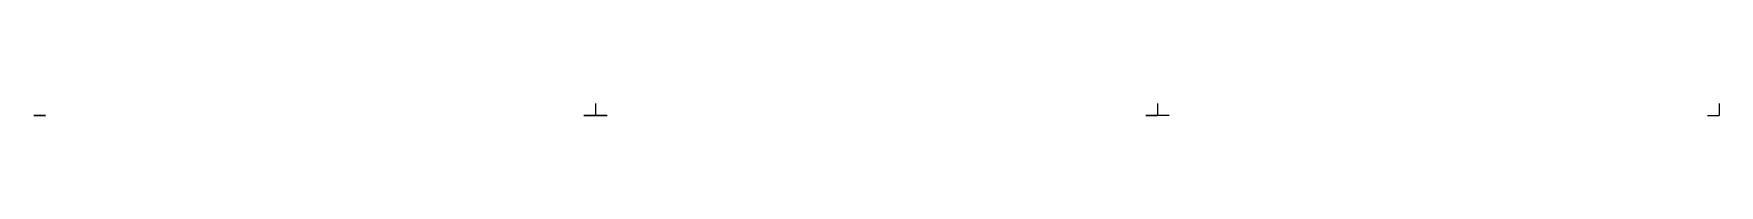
# Model space of a CAD drawing. Extents: x -12912 to 27386, y 1818 to 8189.
# Drawn here: x 11292 to 14723, y 3986 to 4009 of the extents above; entities that cross this region are included whole.
import ezdxf

# ---------------------------------------------------------------- set-up
doc = ezdxf.new("R2010")
doc.units = 0
doc.header["$MEASUREMENT"] = 0
doc.layers.get('0').update_dxf_attribs({"linetype": 'CONTINUOUS'})

msp = doc.modelspace()

# ---------------------------------------------------------------- linework, layer by layer
for p, q in [((11315.697, 3985.504), (11291.89, 3985.504)), ((11291.89, 3985.504), (11315.697, 3985.504)), ((11315.697, 3985.504), (11291.89, 3985.504)), ((11291.89, 3985.504), (11315.697, 3985.504)), ((11315.697, 3985.504), (11291.89, 3985.504)), ((11315.697, 3985.504), (11291.89, 3985.504)), ((11291.89, 3985.504), (11315.697, 3985.504)), ((11315.697, 3985.504), (11291.89, 3985.504)), ((11291.89, 3985.504), (11315.697, 3985.504)), ((11315.697, 3985.504), (11291.89, 3985.504)), ((11315.697, 3985.504), (11291.89, 3985.504)), ((11291.89, 3985.504), (11315.697, 3985.504)), ((11315.697, 3985.504), (11291.89, 3985.504)), ((11291.89, 3985.504), (11315.697, 3985.504)), ((11315.697, 3985.504), (11291.89, 3985.504)), ((11315.697, 3985.504), (11291.89, 3985.504)), ((11291.89, 3985.504), (11315.697, 3985.504)), ((11315.697, 3985.504), (11291.89, 3985.504)), ((11291.89, 3985.504), (11315.697, 3985.504)), ((11315.697, 3985.504), (11291.89, 3985.504)), ((11315.697, 3985.504), (11291.89, 3985.504)), ((11291.89, 3985.504), (11315.697, 3985.504)), ((11315.697, 3985.504), (11291.89, 3985.504)), ((11291.89, 3985.504), (11315.697, 3985.504)), ((11315.697, 3985.504), (11291.89, 3985.504)), ((11315.697, 3985.504), (11291.89, 3985.504)), ((11291.89, 3985.504), (11315.697, 3985.504)), ((11315.697, 3985.504), (11291.89, 3985.504)), ((11291.89, 3985.504), (11315.697, 3985.504)), ((11315.697, 3985.504), (11291.89, 3985.504)), ((11315.697, 3985.504), (11291.89, 3985.504)), ((12411.472, 3985.504), (12435.279, 3985.504)), ((12435.279, 3985.504), (12411.472, 3985.504)), ((12411.472, 3985.504), (12435.279, 3985.504)), ((12435.279, 3985.504), (12411.472, 3985.504)), ((12411.472, 3985.504), (12435.279, 3985.504)), ((12411.472, 3985.504), (12435.279, 3985.504)), ((12435.279, 3985.504), (12411.472, 3985.504)), ((12411.472, 3985.504), (12435.279, 3985.504)), ((12435.279, 3985.504), (12411.472, 3985.504)), ((12411.472, 3985.504), (12435.279, 3985.504)), ((12411.472, 3985.504), (12435.279, 3985.504)), ((12435.279, 3985.504), (12411.472, 3985.504)), ((12411.472, 3985.504), (12435.279, 3985.504)), ((12435.279, 3985.504), (12411.472, 3985.504)), ((12411.472, 3985.504), (12435.279, 3985.504)), ((12411.472, 3985.504), (12435.279, 3985.504)), ((12435.279, 3985.504), (12411.472, 3985.504)), ((12411.472, 3985.504), (12435.279, 3985.504)), ((12435.279, 3985.504), (12411.472, 3985.504)), ((12411.472, 3985.504), (12435.279, 3985.504)), ((12411.472, 3985.504), (12435.279, 3985.504)), ((12435.279, 3985.504), (12411.472, 3985.504)), ((12411.472, 3985.504), (12435.279, 3985.504)), ((12435.279, 3985.504), (12411.472, 3985.504)), ((12411.472, 3985.504), (12435.279, 3985.504)), ((12411.472, 3985.504), (12435.279, 3985.504)), ((12435.279, 3985.504), (12411.472, 3985.504)), ((12411.472, 3985.504), (12435.279, 3985.504)), ((12435.279, 3985.504), (12411.472, 3985.504)), ((12411.472, 3985.504), (12435.279, 3985.504)), ((12411.472, 3985.504), (12435.279, 3985.504)), ((12411.719, 3985.504), (12435.526, 3985.504)), ((12435.526, 3985.504), (12411.719, 3985.504)), ((12411.719, 3985.504), (12435.526, 3985.504)), ((12435.526, 3985.504), (12411.719, 3985.504)), ((12411.719, 3985.504), (12435.526, 3985.504)), ((12411.719, 3985.504), (12435.526, 3985.504)), ((12435.526, 3985.504), (12411.719, 3985.504)), ((12411.719, 3985.504), (12435.526, 3985.504)), ((12435.526, 3985.504), (12411.719, 3985.504)), ((12411.719, 3985.504), (12435.526, 3985.504)), ((12411.719, 3985.504), (12435.526, 3985.504)), ((12435.526, 3985.504), (12411.719, 3985.504)), ((12411.719, 3985.504), (12435.526, 3985.504)), ((12435.526, 3985.504), (12411.719, 3985.504)), ((12411.719, 3985.504), (12435.526, 3985.504)), ((12411.719, 3985.504), (12435.526, 3985.504)), ((12435.526, 3985.504), (12411.719, 3985.504)), ((12411.719, 3985.504), (12435.526, 3985.504)), ((12435.526, 3985.504), (12411.719, 3985.504)), ((12411.719, 3985.504), (12435.526, 3985.504)), ((12411.719, 3985.504), (12435.526, 3985.504)), ((12435.526, 3985.504), (12411.719, 3985.504)), ((12411.719, 3985.504), (12435.526, 3985.504)), ((12435.526, 3985.504), (12411.719, 3985.504)), ((12411.719, 3985.504), (12435.526, 3985.504)), ((12411.719, 3985.504), (12435.526, 3985.504)), ((12435.526, 3985.504), (12411.719, 3985.504)), ((12411.719, 3985.504), (12435.526, 3985.504)), ((12435.526, 3985.504), (12411.719, 3985.504)), ((12411.719, 3985.504), (12435.526, 3985.504)), ((12411.719, 3985.504), (12435.526, 3985.504)), ((12435.279, 4009.311), (12435.279, 3985.504)), ((12435.279, 4009.311), (12435.279, 3985.504)), ((12459.086, 3985.504), (12435.279, 3985.504)), ((12435.279, 3985.504), (12459.086, 3985.504)), ((12459.086, 3985.504), (12435.279, 3985.504)), ((12435.279, 3985.504), (12459.086, 3985.504)), ((12459.086, 3985.504), (12435.279, 3985.504)), ((12459.086, 3985.504), (12435.279, 3985.504)), ((12435.279, 3985.504), (12459.086, 3985.504)), ((12459.086, 3985.504), (12435.279, 3985.504)), ((12435.279, 3985.504), (12459.086, 3985.504)), ((12459.086, 3985.504), (12435.279, 3985.504)), ((12459.086, 3985.504), (12435.279, 3985.504)), ((12435.279, 3985.504), (12459.086, 3985.504)), ((12459.086, 3985.504), (12435.279, 3985.504)), ((12435.279, 3985.504), (12459.086, 3985.504)), ((12459.086, 3985.504), (12435.279, 3985.504)), ((12459.086, 3985.504), (12435.279, 3985.504)), ((12435.279, 3985.504), (12459.086, 3985.504)), ((12459.086, 3985.504), (12435.279, 3985.504)), ((12435.279, 3985.504), (12459.086, 3985.504)), ((12459.086, 3985.504), (12435.279, 3985.504)), ((12459.086, 3985.504), (12435.279, 3985.504)), ((12435.279, 3985.504), (12459.086, 3985.504)), ((12459.086, 3985.504), (12435.279, 3985.504)), ((12435.279, 3985.504), (12459.086, 3985.504)), ((12459.086, 3985.504), (12435.279, 3985.504)), ((12459.086, 3985.504), (12435.279, 3985.504)), ((12435.279, 3985.504), (12459.086, 3985.504)), ((12459.086, 3985.504), (12435.279, 3985.504)), ((12435.279, 3985.504), (12459.086, 3985.504)), ((12459.086, 3985.504), (12435.279, 3985.504)), ((12459.086, 3985.504), (12435.279, 3985.504)), ((12435.526, 4009.311), (12435.526, 3985.504)), ((12435.526, 4009.311), (12435.526, 3985.504)), ((12459.333, 3985.504), (12435.526, 3985.504)), ((12435.526, 3985.504), (12459.333, 3985.504)), ((12459.333, 3985.504), (12435.526, 3985.504)), ((12435.526, 3985.504), (12459.333, 3985.504)), ((12459.333, 3985.504), (12435.526, 3985.504)), ((12459.333, 3985.504), (12435.526, 3985.504)), ((12435.526, 3985.504), (12459.333, 3985.504)), ((12459.333, 3985.504), (12435.526, 3985.504)), ((12435.526, 3985.504), (12459.333, 3985.504)), ((12459.333, 3985.504), (12435.526, 3985.504)), ((12459.333, 3985.504), (12435.526, 3985.504)), ((12435.526, 3985.504), (12459.333, 3985.504)), ((12459.333, 3985.504), (12435.526, 3985.504)), ((12435.526, 3985.504), (12459.333, 3985.504)), ((12459.333, 3985.504), (12435.526, 3985.504)), ((12459.333, 3985.504), (12435.526, 3985.504)), ((12435.526, 3985.504), (12459.333, 3985.504)), ((12459.333, 3985.504), (12435.526, 3985.504)), ((12435.526, 3985.504), (12459.333, 3985.504)), ((12459.333, 3985.504), (12435.526, 3985.504)), ((12459.333, 3985.504), (12435.526, 3985.504)), ((12435.526, 3985.504), (12459.333, 3985.504)), ((12459.333, 3985.504), (12435.526, 3985.504)), ((12435.526, 3985.504), (12459.333, 3985.504)), ((12459.333, 3985.504), (12435.526, 3985.504)), ((12459.333, 3985.504), (12435.526, 3985.504)), ((12435.526, 3985.504), (12459.333, 3985.504)), ((12459.333, 3985.504), (12435.526, 3985.504)), ((12435.526, 3985.504), (12459.333, 3985.504)), ((12459.333, 3985.504), (12435.526, 3985.504)), ((12459.333, 3985.504), (12435.526, 3985.504)), ((13555.108, 3985.504), (13578.915, 3985.504)), ((13578.915, 3985.504), (13555.108, 3985.504)), ((13555.108, 3985.504), (13578.915, 3985.504)), ((13578.915, 3985.504), (13555.108, 3985.504)), ((13555.108, 3985.504), (13578.915, 3985.504)), ((13555.108, 3985.504), (13578.915, 3985.504)), ((13578.915, 3985.504), (13555.108, 3985.504)), ((13555.108, 3985.504), (13578.915, 3985.504)), ((13578.915, 3985.504), (13555.108, 3985.504)), ((13555.108, 3985.504), (13578.915, 3985.504)), ((13555.108, 3985.504), (13578.915, 3985.504)), ((13578.915, 3985.504), (13555.108, 3985.504)), ((13555.108, 3985.504), (13578.915, 3985.504)), ((13578.915, 3985.504), (13555.108, 3985.504)), ((13555.108, 3985.504), (13578.915, 3985.504)), ((13555.108, 3985.504), (13578.915, 3985.504)), ((13578.915, 3985.504), (13555.108, 3985.504)), ((13555.108, 3985.504), (13578.915, 3985.504)), ((13578.915, 3985.504), (13555.108, 3985.504)), ((13555.108, 3985.504), (13578.915, 3985.504)), ((13555.108, 3985.504), (13578.915, 3985.504)), ((13578.915, 3985.504), (13555.108, 3985.504)), ((13555.108, 3985.504), (13578.915, 3985.504)), ((13578.915, 3985.504), (13555.108, 3985.504)), ((13555.108, 3985.504), (13578.915, 3985.504)), ((13555.108, 3985.504), (13578.915, 3985.504)), ((13578.915, 3985.504), (13555.108, 3985.504)), ((13555.108, 3985.504), (13578.915, 3985.504)), ((13578.915, 3985.504), (13555.108, 3985.504)), ((13555.108, 3985.504), (13578.915, 3985.504)), ((13555.108, 3985.504), (13578.915, 3985.504)), ((13555.108, 3985.504), (13578.915, 3985.504)), ((13578.915, 4009.311), (13578.915, 3985.504)), ((13578.915, 4009.311), (13578.915, 3985.504)), ((13602.723, 3985.504), (13578.915, 3985.504)), ((13602.723, 3985.504), (13578.915, 3985.504)), ((14698.745, 3985.504), (14722.552, 3985.504)), ((14698.745, 3985.504), (14722.552, 3985.504)), ((14722.552, 4009.311), (14722.552, 3985.504))]:
    msp.add_line(p, q)

doc.saveas('drawing.dxf')
